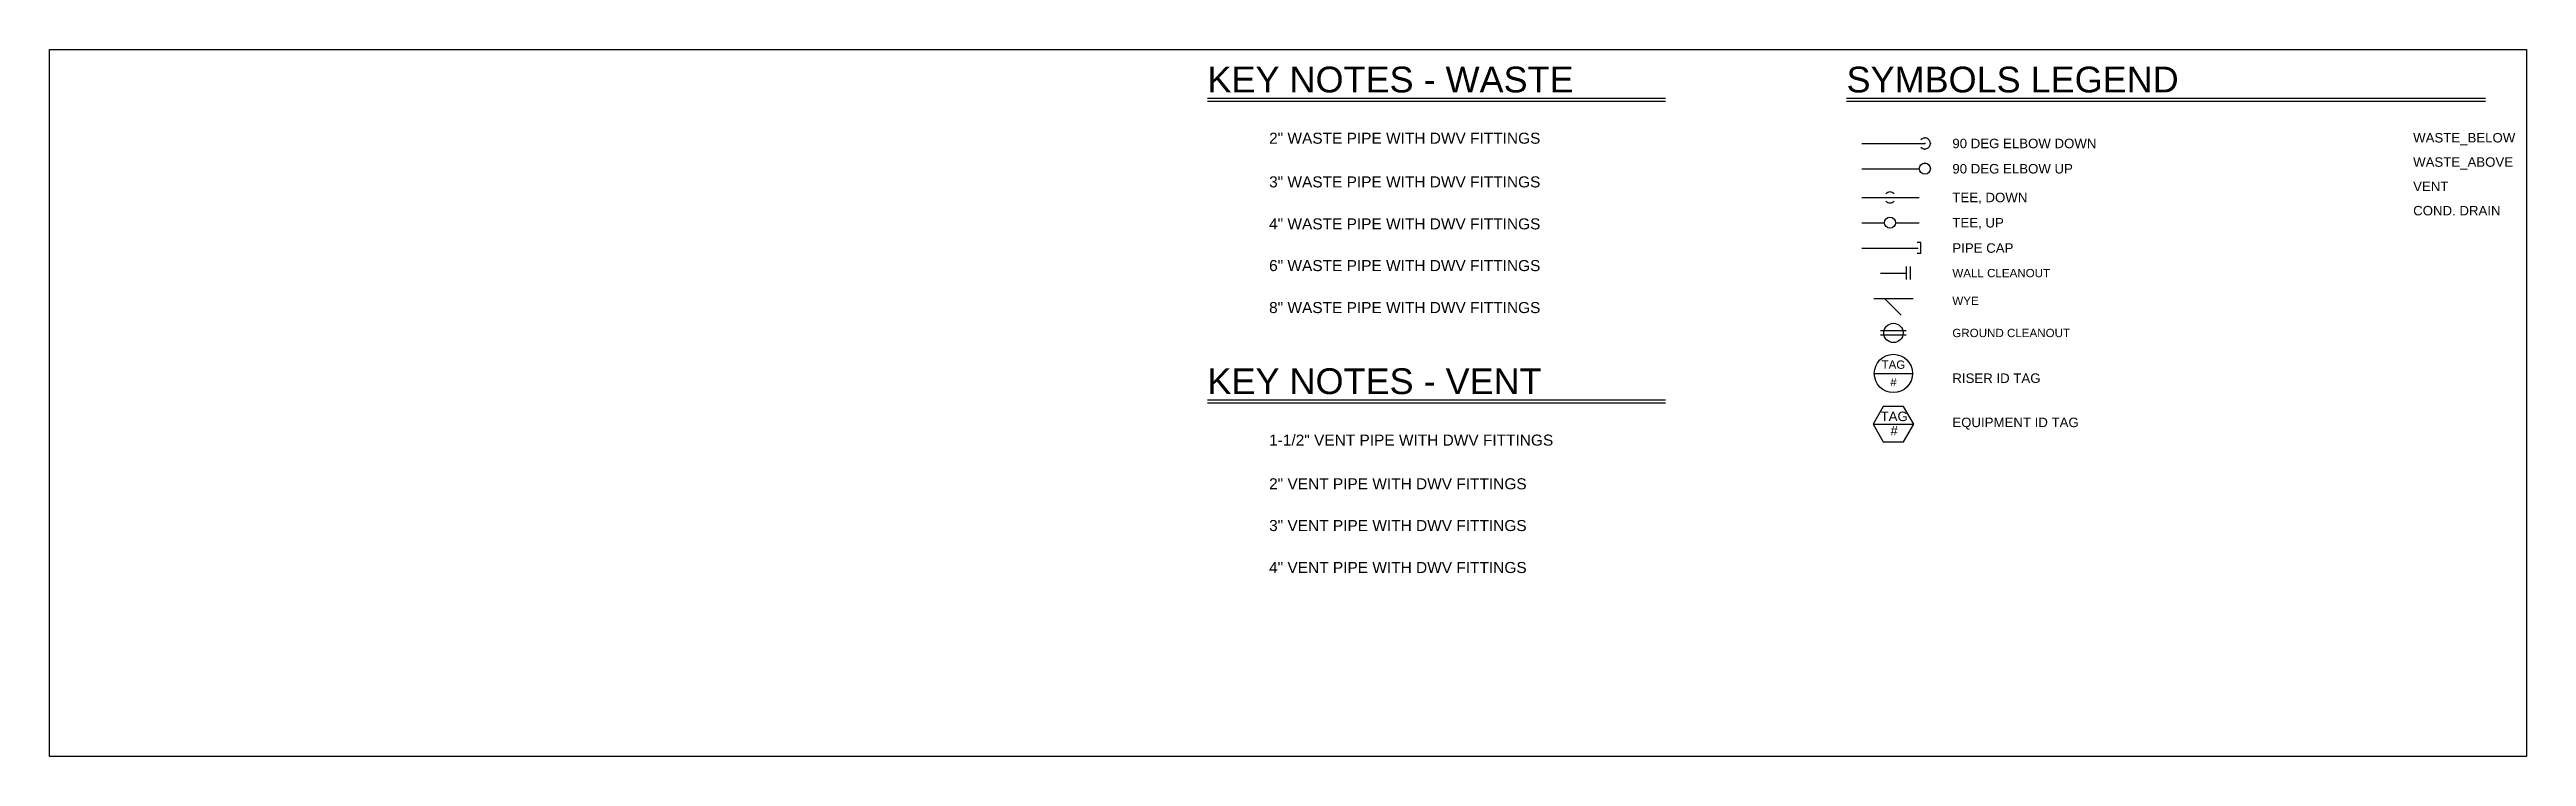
# Model space of a CAD drawing. Extents: x -1929 to 2514, y -3133 to 5867.
# Drawn here: x -1294 to -285, y -1309 to -1021 of the extents above; entities that cross this region are included whole.
import ezdxf
from ezdxf.enums import TextEntityAlignment as Align

# ---------------------------------------------------------------- set-up
doc = ezdxf.new("R2010")
doc.units = 0
doc.header["$LTSCALE"] = 24
doc.header["$MEASUREMENT"] = 0
doc.layers.get('0').update_dxf_attribs({"color": 8})
for name, color, linetype in [('GEC_LEGEND', 2, 'Continuous'), ('PLUM_SYMBOLS', 3, 'Continuous'), ('PLUM_TEXT', 2, 'Continuous')]:
    doc.layers.add(name, color=color, linetype=linetype)
doc.layers.add('GEC_NO PLOT', color=7, linetype='Continuous', plot=False)
doc.layers.get('0').freeze()
doc.styles.add('A2', font='arial.ttf', dxfattribs={"height": 4.5})
doc.styles.add('ARC-TITLE', font='arial.ttf', dxfattribs={"width": 1.00018})
doc.styles.add('Arial', font='arial.ttf')
doc.styles.add('rpm', font='arial.ttf', dxfattribs={"width": 0.85, "height": 0.09375})

msp = doc.modelspace()

# ---------------------------------------------------------------- texts
at = {"layer": 'GEC_LEGEND', "color": 3, "style": 'ARC-TITLE'}
for s, p in [('KEY NOTES - WASTE', (-822.7, -1038)), ('SYMBOLS LEGEND', (-562.4, -1038)), ('KEY NOTES - VENT', (-822.7, -1160.9))]:
    msp.add_text(s, height=10.5, dxfattribs=at).set_placement(p)
at = {"layer": 'GEC_LEGEND', "char_height": 4.5, "width": 239.582, "attachment_point": 1, "style": 'Arial'}
for s, insert in [('{\\W1;2" WASTE PIPE WITH DWV FITTINGS}', (-797.6, -1054.4)), ('{\\W1;3" WASTE PIPE WITH DWV FITTINGS}', (-797.6, -1072.2)), ('{\\W1;4" WASTE PIPE WITH DWV FITTINGS}', (-797.6, -1089.3)), ('{\\W1;6" WASTE PIPE WITH DWV FITTINGS}', (-797.6, -1106.3)), ('{\\W1;8" WASTE PIPE WITH DWV FITTINGS}', (-797.6, -1123.4)), ('{\\W1;1-1/2" VENT PIPE WITH DWV FITTINGS}', (-797.6, -1177.4)), ('{\\W1;2" VENT PIPE WITH DWV FITTINGS}', (-797.6, -1195.2)), ('{\\W1;3" VENT PIPE WITH DWV FITTINGS}', (-797.6, -1212.2)), ('{\\W1;4" VENT PIPE WITH DWV FITTINGS}', (-797.6, -1229.3))]:
    msp.add_mtext(s, dxfattribs=dict(at, insert=insert))
at = {"layer": 'PLUM_TEXT', "style": 'Arial'}
for s, height, p in [('90 DEG ELBOW DOWN', 3.857, (-519.3, -1058.8)), ('90 DEG ELBOW UP', 3.857, (-519.3, -1069.1)), ('TEE, DOWN', 3.86, (-519.3, -1080.8)), ('TEE, UP', 3.86, (-519.3, -1091.1)), ('PIPE CAP', 3.86, (-519.3, -1101.4)), ('WALL CLEANOUT', 3.375, (-519.3, -1111.6)), ('WYE', 3.38, (-519.3, -1122.9)), ('GROUND CLEANOUT', 3.375, (-519.3, -1136))]:
    msp.add_text(s, height=height, dxfattribs=at).set_placement(p, align=Align.MIDDLE_LEFT)
for s, height, p in [('WASTE_BELOW', 3.855, (-331.6, -1058.4)), ('WASTE_ABOVE', 3.855, (-331.6, -1068.3)), ('VENT', 3.86, (-331.6, -1078.2)), ('COND. DRAIN', 3.855, (-331.6, -1088.1))]:
    msp.add_text(s, height=height, dxfattribs=at).set_placement(p)
at = {"layer": 'PLUM_TEXT', "char_height": 3.857, "width": 86.32, "attachment_point": 1, "style": 'Arial'}
for s, insert in [('RISER ID TAG', (-519.3, -1152.5)), ('EQUIPMENT ID TAG', (-519.3, -1170.5))]:
    msp.add_mtext(s, dxfattribs=dict(at, insert=insert))

# ---------------------------------------------------------------- blocks, each defined once
blk = doc.blocks.new('*U229')
at = {"linetype": 'Continuous'}
blk.add_arc((0, 0), 1.5, 221.81031, 138.18969, dxfattribs=at)
blk = doc.blocks.new('*U228')
at = {"linetype": 'Continuous'}
blk.add_circle((0, 0), 1.5, dxfattribs=at)
blk = doc.blocks.new('*U202')
at = {"linetype": 'Continuous'}
for start, end in [(41.81031, 138.18969), (221.81031, 318.18969)]:
    blk.add_arc((0, 0), 1.5, start, end, dxfattribs=at)
blk = doc.blocks.new('*U165')
at = {"linetype": 'Continuous'}
for p, q in [((0, 0), (5, 0)), ((5.67, 1.5), (4.67, 1.5)), ((5.67, -1.5), (5.67, 1.5)), ((5.67, -1.5), (4.67, -1.5))]:
    blk.add_line(p, q, dxfattribs=at)
blk = doc.blocks.new('8CFM')
blk.add_line((0, 0), (0.404, 0))
blk.add_lwpolyline([(0.101, 0.175), (0, 0), (0.101, -0.175), (0.303, -0.175), (0.404, 0), (0.303, 0.175)], close=True)
at = {"style": 'rpm', "width": 0.85}
for tag, p in [('12', (0.211, 0.03)), ('1200', (0.211, -0.111))]:
    blk.add_attdef(tag, text='', height=0.0938, dxfattribs=at).set_placement(p, align=Align.CENTER)
blk = doc.blocks.new('Tag-Riser')
at = {"color": 0, "linetype": 'ByBlock'}
blk.add_line((-10.4, 0), (10.4, 0), dxfattribs=at)
blk.add_circle((0, 0), 10.4, dxfattribs=at)
at = {"color": 0, "style": 'A2'}
for tag, p in [('TAG', (0, 4.8)), ('#', (0, -4.8))]:
    blk.add_attdef(tag, text='', height=4.5, dxfattribs=at).set_placement(p, align=Align.MIDDLE_CENTER)
blk = doc.blocks.new('*U166')
at = {"color": 4, "linetype": 'Continuous'}
for p, q in [((4, 0.67), (-4, 0.67)), ((4, -0.67), (-4, -0.67))]:
    blk.add_line(p, q, dxfattribs=at)
blk.add_circle((0, 0), 3, dxfattribs=at)
blk = doc.blocks.new('*U167')
at = {"color": 4, "linetype": 'Continuous'}
for p, q in [((0, 0), (8, 0)), ((8, 2), (8, -2)), ((9.25, 2), (9.25, -2))]:
    blk.add_line(p, q, dxfattribs=at)

# ---------------------------------------------------------------- linework, layer by layer
at = {"layer": 'GEC_LEGEND', "color": 4}
for p, q in [((-822.7, -1040.3), (-636.1, -1040.3)), ((-562.4, -1040.3), (-302.1, -1040.3)), ((-822.7, -1163.2), (-636.1, -1163.2))]:
    msp.add_line(p, q, dxfattribs=at)
at = {"layer": 'GEC_LEGEND', "color": 1}
for p, q in [((-822.7, -1041.5), (-636.1, -1041.5)), ((-562.4, -1041.5), (-302.1, -1041.5)), ((-822.7, -1164.4), (-636.1, -1164.4))]:
    msp.add_line(p, q, dxfattribs=at)
at = {"layer": 'GEC_NO PLOT'}
msp.add_lwpolyline([(-285.5, -1020.5), (-285.5, -1308.5), (-1294.4, -1308.5), (-1294.4, -1020.5)], close=True, dxfattribs=at)
at = {"layer": 'PLUM_SYMBOLS'}
for p, q in [((-556.2, -1058.8), (-530.5, -1058.8)), ((-556.2, -1069.1), (-532.8, -1069.1)), ((-556.2, -1080.8), (-532.8, -1080.8)), ((-556.2, -1091.1), (-547.2, -1091.1)), ((-542.4, -1091.1), (-532.8, -1091.1)), ((-556.2, -1101.4), (-533.2, -1101.4)), ((-551.3, -1121.9), (-535.3, -1121.9)), ((-547, -1121.9), (-540.2, -1128.7))]:
    msp.add_line(p, q, dxfattribs=at)
for p in [(-530.5, -1056.5), (-530.5, -1058.8), (-528.2, -1058.8), (-530.5, -1061.1), (-530.5, -1066.8), (-528.2, -1069.1)]:
    msp.add_point(p, dxfattribs=at)

# ---------------------------------------------------------------- block references
for name, p, xscale, yscale, zscale in [('*U229', (-530.5, -1058.8), 1.499999798785716, 1.499999798785716, 1.499999798785716), ('*U228', (-530.5, -1069.1), 1.499999798785716, 1.499999798785716, 1.499999798785716), ('*U202', (-544.7, -1080.8), 1.499999798785716, 1.499999798785716, 1.499999798785716), ('*U228', (-544.7, -1091.1), 1.499999798785716, 1.499999798785716, 1.499999798785716), ('*U165', (-540.7, -1101.4), 1.499999798785716, 1.499999798785716, 1.499999798785716), ('*U167', (-548.6, -1111.6), 1.312499988, 1.312499988, 1.312499988), ('*U166', (-543.3, -1136), 1.312499988, 1.312499988, 1.312499988)]:
    msp.add_blockref(name, p, dxfattribs=dict(at, xscale=xscale, yscale=yscale, zscale=zscale))
at = {"layer": 'PLUM_TEXT', "xscale": 0.7499998376785799, "yscale": 0.7499998376785799, "zscale": 0.7499998376785799}
msp.add_blockref('Tag-Riser', (-543.3, -1152.5), dxfattribs=at).add_auto_attribs({'TAG': 'TAG', '#': '#'})
at = {"layer": 'PLUM_TEXT', "linetype": 'ByBlock'}
ref = msp.add_blockref('8CFM', (-551.6, -1173.2), dxfattribs=dict(at, xscale=41.142852, yscale=41.142852, zscale=41.142852))
ref.add_attrib('1200', '#', dxfattribs={"layer": '0', "height": 3.86, "style": 'Arial'}).set_placement((-543, -1177.7), align=Align.CENTER)
ref.add_attrib('12', 'TAG', dxfattribs={"layer": '0', "height": 3.86, "style": 'Arial'}).set_placement((-543, -1171.9), align=Align.CENTER)

msp.set_redraw_order([(e.dxf.handle, doc.entitydb.next_handle()) for e in msp.query("TEXT MTEXT ATTDEF DIMENSION ARC_DIMENSION")])  # texts and dimensions are drawn at this point

doc.saveas('drawing.dxf')
